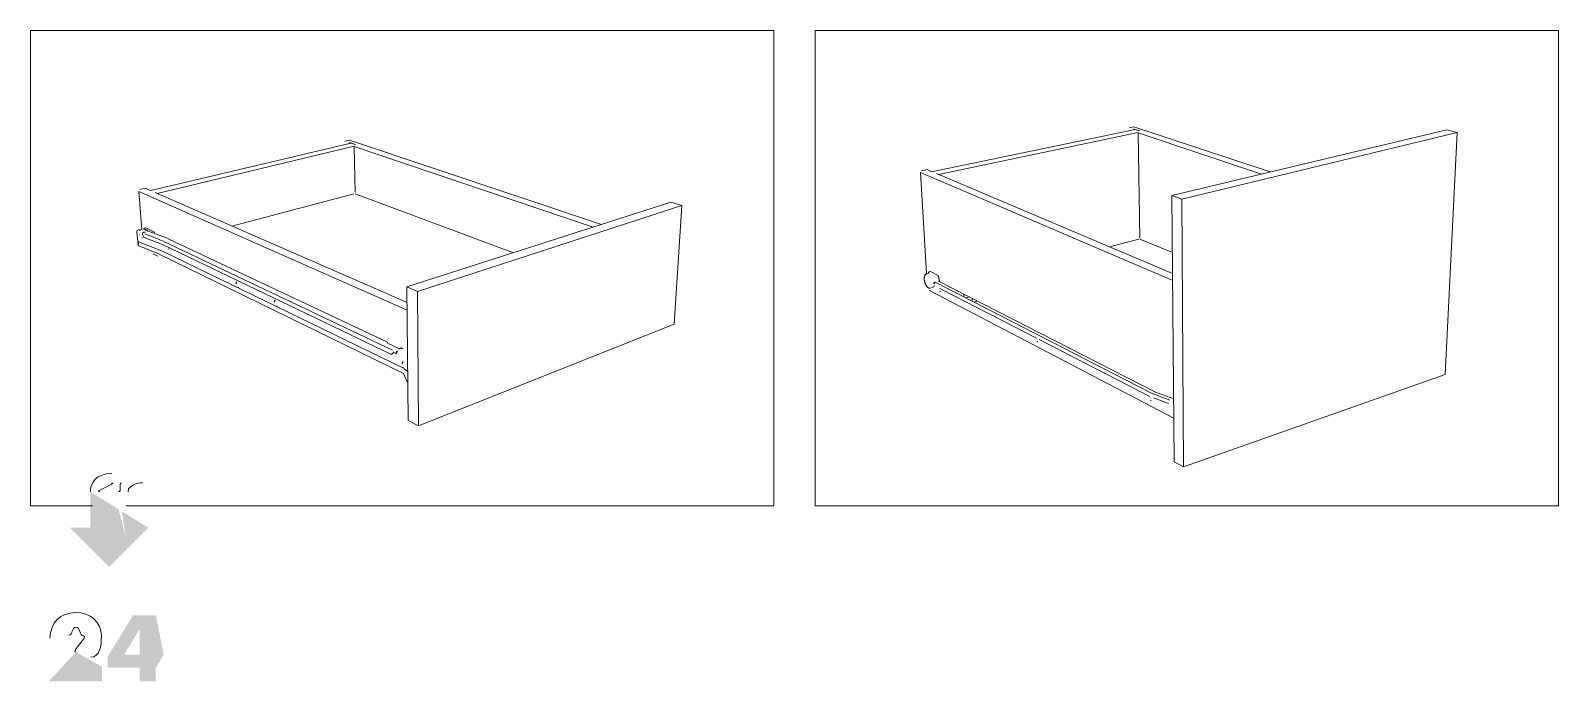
# Model space of a CAD drawing. Header units: metres. Extents: x -30.9 to 24.7, y -10.3 to 6.8.
# Drawn here: x 21.563 to 24.68, y -1.34 to -0.012 of the extents above; entities that cross this region are included whole.
import ezdxf

# ---------------------------------------------------------------- set-up
doc = ezdxf.new("R2010")
doc.units = ezdxf.units.M
doc.header["$MEASUREMENT"] = 0
doc.layers.add('PDF_Working_Num_Penna__7_Num_Penna__7', color=7, linetype='Continuous', lineweight=18)

msp = doc.modelspace()

# ---------------------------------------------------------------- hatches: boundary and pattern name
at = {"layer": 'PDF_Working_Num_Penna__7_Num_Penna__7', "linetype": 'Continuous', "lineweight": 18}
for points in [[(21.6851, -1.026), (21.6434, -1.026), (21.7235, -1.1062), (21.8037, -1.026), (21.7491, -0.9923), (21.7575, -1.0451), (21.7428, -0.9884), (21.6851, -0.9528)], [(21.6556, -1.2796), (21.6003, -1.3396), (21.709, -1.3396), (21.709, -1.3099)]]:
    msp.add_hatch(color=7, dxfattribs=at).paths.add_polyline_path(points)
h = msp.add_hatch(color=7, dxfattribs=at)
h.paths.add_polyline_path([(21.7725, -1.2044), (21.7203, -1.2892), (21.7203, -1.3116), (21.7859, -1.3116), (21.7859, -1.3396), (21.8186, -1.3396), (21.8186, -1.3116), (21.8349, -1.2847), (21.8186, -1.2044)])
h.paths.add_polyline_path([(21.754, -1.2847), (21.7856, -1.2327), (21.7859, -1.2847)], flags=0)

# ---------------------------------------------------------------- linework, layer by layer
at = {"layer": 'PDF_Working_Num_Penna__7_Num_Penna__7', "color": 7, "linetype": 'Continuous', "lineweight": 18, "flags": 128}
for points in [[(21.6895, -0.9814), (21.5631, -0.9814), (21.5631, -0.0115), (23.0793, -0.0115), (23.0793, -0.9814), (21.7583, -0.9814)], [(23.4013, -0.3001), (23.4014, -0.2999), (23.8167, -0.2133)], [(24.092, -0.3001), (23.8139, -0.2079), (23.8045, -0.2099)], [(24.4527, -0.2139), (23.8916, -0.3479), (23.8965, -0.8912)], [(24.4738, -0.2197), (24.4527, -0.2139)], [(21.8086, -0.3379), (22.2168, -0.241)], [(21.8213, -0.3438), (22.2233, -0.2475)], [(22.7281, -0.4071), (22.2135, -0.2353), (22.2043, -0.2374)], [(22.7112, -0.4125), (22.223, -0.2478), (22.2252, -0.3422)], [(23.4156, -0.3053), (23.8228, -0.2198)], [(24.0743, -0.3043), (23.8226, -0.2201), (23.8261, -0.435)], [(24.4738, -0.2197), (23.9117, -0.3553), (23.9155, -0.9017)], [(24.4489, -0.7133), (24.4738, -0.2197)], [(23.8932, -0.5216), (23.3784, -0.3013)], [(23.3784, -0.3013), (23.3911, -0.5067)], [(23.4015, -0.2998), (23.4003, -0.2988), (23.3921, -0.2953), (23.381, -0.2976)], [(23.893, -0.5073), (23.411, -0.3033)], [(22.3314, -0.582), (21.7837, -0.3398)], [(21.7837, -0.3398), (21.7901, -0.4178)], [(21.8073, -0.3382), (21.806, -0.3371), (21.7975, -0.3334), (21.7863, -0.336)], [(22.3313, -0.5666), (21.817, -0.3419)], [(22.2229, -0.3448), (21.974, -0.4105)], [(22.5485, -0.4648), (22.2253, -0.3444)], [(22.8695, -0.3616), (22.331, -0.5347), (22.3336, -0.8075)], [(22.8916, -0.3684), (22.3526, -0.5439), (22.3544, -0.8183)], [(22.8916, -0.3684), (22.8695, -0.3616)], [(22.8758, -0.6107), (22.8916, -0.3684)], [(23.9117, -0.3553), (23.8916, -0.3479)], [(21.8338, -0.4412), (21.827, -0.4384), (21.8206, -0.4359), (21.8149, -0.4335), (21.8092, -0.4312), (21.8031, -0.4288), (21.7964, -0.4261)], [(21.8148, -0.4219), (21.7982, -0.4141)], [(21.8438, -0.4361), (21.8016, -0.42)], [(22.2911, -0.6494), (22.2911, -0.6472), (21.8438, -0.4362)], [(21.8337, -0.4622), (21.7816, -0.4418)], [(21.8239, -0.467), (21.7843, -0.4511)], [(22.3237, -0.7114), (21.8239, -0.467)], [(22.3324, -0.7075), (22.3254, -0.7015), (22.3244, -0.7007), (22.3233, -0.7), (22.3223, -0.6993), (22.3213, -0.6988), (21.8337, -0.4622)], [(22.3013, -0.6637), (21.8338, -0.4412)], [(23.8239, -0.4375), (23.764, -0.4527)], [(23.8927, -0.4645), (23.8261, -0.4373)], [(23.4148, -0.5114), (23.3989, -0.5034)], [(23.8497, -0.7512), (23.4084, -0.525)], [(23.4179, -0.5243), (23.8583, -0.7491)], [(22.3526, -0.5439), (22.331, -0.5347)], [(23.8957, -0.8025), (23.3985, -0.5429)], [(23.6152, -0.6391), (23.4224, -0.5397)], [(22.8758, -0.6107), (22.3544, -0.8183), (22.3336, -0.8075)], [(22.3185, -0.6588), (22.316, -0.6612), (22.2911, -0.6495)], [(23.6209, -0.6421), (23.8465, -0.7584), (23.8468, -0.7585)], [(22.331, -0.7269), (22.3231, -0.7102)], [(24.4489, -0.7133), (23.9155, -0.9017), (23.8965, -0.8912)], [(23.8875, -0.7654), (23.8497, -0.7512)], [(23.8538, -0.7612), (23.8843, -0.7727)], [(23.8953, -0.763), (23.8583, -0.7491)]]:
    msp.add_lwpolyline(points, dxfattribs=at)
for points in [[(24.6802, -0.9814), (23.164, -0.9814), (23.164, -0.0115), (24.6802, -0.0115)], [(23.8134, -0.2129), (23.8146, -0.2126), (23.826, -0.2164)], [(22.2134, -0.2405), (22.2146, -0.2402), (22.2263, -0.2441)], [(21.7856, -0.429), (21.7859, -0.4287)], [(21.7866, -0.4185), (21.7871, -0.4185), (21.7876, -0.4184), (21.7881, -0.4184)], [(21.7905, -0.4347), (21.7903, -0.4339)], [(21.7943, -0.4172), (21.7944, -0.4166), (21.7945, -0.416), (21.7946, -0.4155), (21.7948, -0.4151), (21.795, -0.4148), (21.7953, -0.4145)], [(21.7956, -0.4144), (21.7973, -0.414), (21.7976, -0.414), (21.7979, -0.414)], [(21.8159, -0.4254), (21.8157, -0.4248), (21.8156, -0.4241), (21.8154, -0.4236), (21.8153, -0.423), (21.815, -0.4225)], [(21.7824, -0.4484), (21.7824, -0.4478), (21.7824, -0.4471), (21.7826, -0.4465)], [(21.7843, -0.4511), (21.7838, -0.4509), (21.7834, -0.4505), (21.783, -0.4501), (21.7827, -0.4496), (21.7825, -0.449)], [(21.7829, -0.446), (21.7831, -0.4456), (21.7831, -0.4451), (21.7831, -0.4448), (21.783, -0.4444), (21.7829, -0.4441)], [(21.8229, -0.4719), (21.8128, -0.4669)], [(21.8448, -0.4576), (21.845, -0.4573), (21.8452, -0.4571)], [(21.9826, -0.5281), (21.9826, -0.5273), (21.9827, -0.5265), (21.9828, -0.5258), (21.983, -0.5252), (21.9833, -0.5247), (21.9836, -0.5243), (21.984, -0.524)], [(21.9835, -0.5248), (21.9838, -0.5244), (21.9841, -0.5241)], [(23.3952, -0.507), (23.3952, -0.5063), (23.3952, -0.5057), (23.3953, -0.5052), (23.3954, -0.5047), (23.3956, -0.5043), (23.3959, -0.504), (23.3961, -0.5038)], [(23.3964, -0.5036), (23.3981, -0.5032), (23.3984, -0.5032), (23.3987, -0.5033)], [(23.4084, -0.525), (23.4078, -0.5252), (23.4073, -0.5255), (23.4068, -0.5258), (23.4064, -0.5263), (23.406, -0.5269), (23.4058, -0.5275), (23.4056, -0.5281)], [(23.4179, -0.5243), (23.4177, -0.5238), (23.4175, -0.5234), (23.4174, -0.5229), (23.4172, -0.5225), (23.4171, -0.522), (23.4169, -0.5214), (23.4168, -0.5209), (23.4167, -0.5203), (23.4165, -0.5193), (23.4163, -0.5183), (23.416, -0.5166), (23.4159, -0.5157), (23.4158, -0.5149), (23.4157, -0.514), (23.4155, -0.5131), (23.4154, -0.5127), (23.4152, -0.5122), (23.415, -0.5118)], [(23.4164, -0.5236), (23.416, -0.5234), (23.4156, -0.5233), (23.4151, -0.5233)], [(23.4178, -0.5242), (23.4177, -0.524), (23.4176, -0.5237), (23.4175, -0.5234), (23.4174, -0.5231), (23.4174, -0.5229)], [(21.9862, -0.5349), (21.9864, -0.5351), (21.9865, -0.5352)], [(21.988, -0.5356), (21.9876, -0.5356), (21.9871, -0.5355)], [(23.3985, -0.5429), (23.3981, -0.5427), (23.3977, -0.5423), (23.3975, -0.5419), (23.3973, -0.5414)], [(23.4175, -0.5372), (23.4224, -0.5397)], [(23.468, -0.5533), (23.4672, -0.5519), (23.4669, -0.5514), (23.4666, -0.551), (23.4663, -0.5507)], [(23.4718, -0.5566), (23.4759, -0.5556), (23.4756, -0.5555), (23.4754, -0.5554)], [(23.4847, -0.5619), (23.484, -0.5605), (23.4837, -0.56), (23.4834, -0.5596), (23.4831, -0.5593)], [(22.0605, -0.5657), (22.0605, -0.5648), (22.0605, -0.5641), (22.0607, -0.5634), (22.0609, -0.5628), (22.0612, -0.5622), (22.0616, -0.5618), (22.062, -0.5615)], [(22.0613, -0.5625), (22.0615, -0.5621), (22.0618, -0.5618), (22.0621, -0.5616)], [(22.0662, -0.5734), (22.0657, -0.5735), (22.0652, -0.5734)], [(23.4887, -0.5653), (23.4928, -0.5642), (23.4925, -0.5641), (23.4923, -0.5641)], [(22.3038, -0.6684), (22.3035, -0.6677), (22.3033, -0.667)], [(22.3115, -0.6655), (22.3109, -0.666), (22.3104, -0.6665), (22.3099, -0.6671), (22.3095, -0.6678), (22.3092, -0.6685), (22.3089, -0.6693), (22.3088, -0.67)], [(22.3211, -0.66), (22.3202, -0.6596), (22.3194, -0.6591)], [(22.322, -0.6605), (22.3222, -0.6606), (22.3224, -0.6607)], [(22.3212, -0.6915), (22.3212, -0.6907), (22.3213, -0.6899), (22.3215, -0.6892), (22.3218, -0.6885), (22.3221, -0.688), (22.3225, -0.6876), (22.323, -0.6873)], [(22.3231, -0.7102), (22.323, -0.71)], [(22.3324, -0.7075), (22.3325, -0.7072)], [(22.331, -0.7269), (22.3312, -0.7273), (22.3316, -0.7277), (22.3321, -0.728)], [(23.8943, -0.7632), (23.8948, -0.7631)]]:
    msp.add_lwpolyline(points, close=True, dxfattribs=at)
for points in [[(21.7826, -0.4438), (21.7823, -0.4434), (21.782, -0.4429), (21.7817, -0.4423), (21.7816, -0.4418), (21.7796, -0.4229, -0.408848), (21.7833, -0.4181), (21.7862, -0.4184), (21.7864, -0.4185), (21.7866, -0.4185)], [(22.3097, -0.671), (22.3092, -0.6709), (22.3088, -0.6708), (22.3038, -0.6684), (22.2997, -0.6722), (21.8323, -0.4482), (21.7946, -0.4335), (21.7912, -0.4274, -0.356891), (21.7942, -0.4228)], [(23.4072, -0.5319, -0.241179), (23.4033, -0.536), (23.3987, -0.5371), (23.3981, -0.5372), (23.3975, -0.5373), (23.3969, -0.5372), (23.3963, -0.5371), (23.3958, -0.5369), (23.3952, -0.5367), (23.3946, -0.5364), (23.3941, -0.5361), (23.3935, -0.5357), (23.393, -0.5352), (23.3925, -0.5347), (23.392, -0.5342), (23.3916, -0.5336), (23.3911, -0.533), (23.3906, -0.5322), (23.3901, -0.5315), (23.3897, -0.5307), (23.3892, -0.5298), (23.3889, -0.529), (23.3885, -0.5281), (23.3882, -0.5272), (23.3878, -0.5263), (23.3876, -0.5254), (23.3873, -0.5245), (23.3871, -0.5236), (23.3869, -0.5226), (23.3867, -0.5217), (23.3866, -0.5208), (23.3865, -0.5199), (23.3865, -0.519), (23.3864, -0.5181), (23.3864, -0.5172), (23.3864, -0.5164), (23.3865, -0.5156), (23.3866, -0.5148), (23.3867, -0.514), (23.3869, -0.5132), (23.3871, -0.5125), (23.3873, -0.5118), (23.3876, -0.5112), (23.388, -0.5106), (23.3883, -0.51), (23.3887, -0.5095), (23.3892, -0.5091), (23.3896, -0.5087), (23.3901, -0.5084), (23.3906, -0.5082), (23.3912, -0.508), (23.3959, -0.5068)]]:
    msp.add_lwpolyline(points, format="xyb", dxfattribs=at)
for points in [[(21.7941, -0.4225, 0.139299), (21.7974, -0.4229)], [(21.8026, -0.4211, 0.297054), (21.7953, -0.4176)], [(23.4192, -0.544), (23.419, -0.544), (23.4189, -0.5439), (23.4187, -0.5438), (23.4185, -0.5437), (23.4184, -0.5436), (23.4182, -0.5435, -0.172755)], [(23.6173, -0.6466), (23.617, -0.6465), (23.6168, -0.6465), (23.6166, -0.6464), (23.6165, -0.6463), (23.6162, -0.6461), (23.616, -0.646, -0.183414)], [(23.8493, -0.7669), (23.8491, -0.7668), (23.8488, -0.7666), (23.8486, -0.7665), (23.8484, -0.7664), (23.8481, -0.7663), (23.8478, -0.7661, -0.191582)]]:
    msp.add_lwpolyline(points, format="xyb", close=True, dxfattribs=at)
at = {"layer": 'PDF_Working_Num_Penna__7_Num_Penna__7', "color": 7, "linetype": 'Continuous', "lineweight": 18}
for points in [[(21.6851, -0.9528), (21.6851, -0.9346), (21.6967, -0.9152), (21.7292, -0.9152)], [(21.7292, -0.9343), (21.7406, -0.9343), (21.6889, -0.9528), (21.7042, -0.9528)], [(21.7428, -0.9528), (21.7498, -0.9528), (21.7424, -0.9343), (21.7489, -0.9343)], [(21.7913, -0.9343), (21.7925, -0.9343), (21.7619, -0.9346), (21.7619, -0.9528)], [(21.6554, -1.199), (21.6235, -1.199), (21.6038, -1.22), (21.6027, -1.251)], [(21.7076, -1.2471), (21.7076, -1.2177), (21.6837, -1.199), (21.6554, -1.199)], [(21.6409, -1.2453), (21.65, -1.2453), (21.6461, -1.2288), (21.6556, -1.2288)], [(21.671, -1.2464), (21.6834, -1.2464), (21.6439, -1.2796), (21.6556, -1.2796)], [(21.6556, -1.2288), (21.6649, -1.2288), (21.6624, -1.2464), (21.671, -1.2464)], [(21.6857, -1.2903), (21.7043, -1.2903), (21.7076, -1.2665), (21.7076, -1.2471)]]:
    msp.add_open_spline(points, degree=3, dxfattribs=at)

doc.saveas('drawing.dxf')
